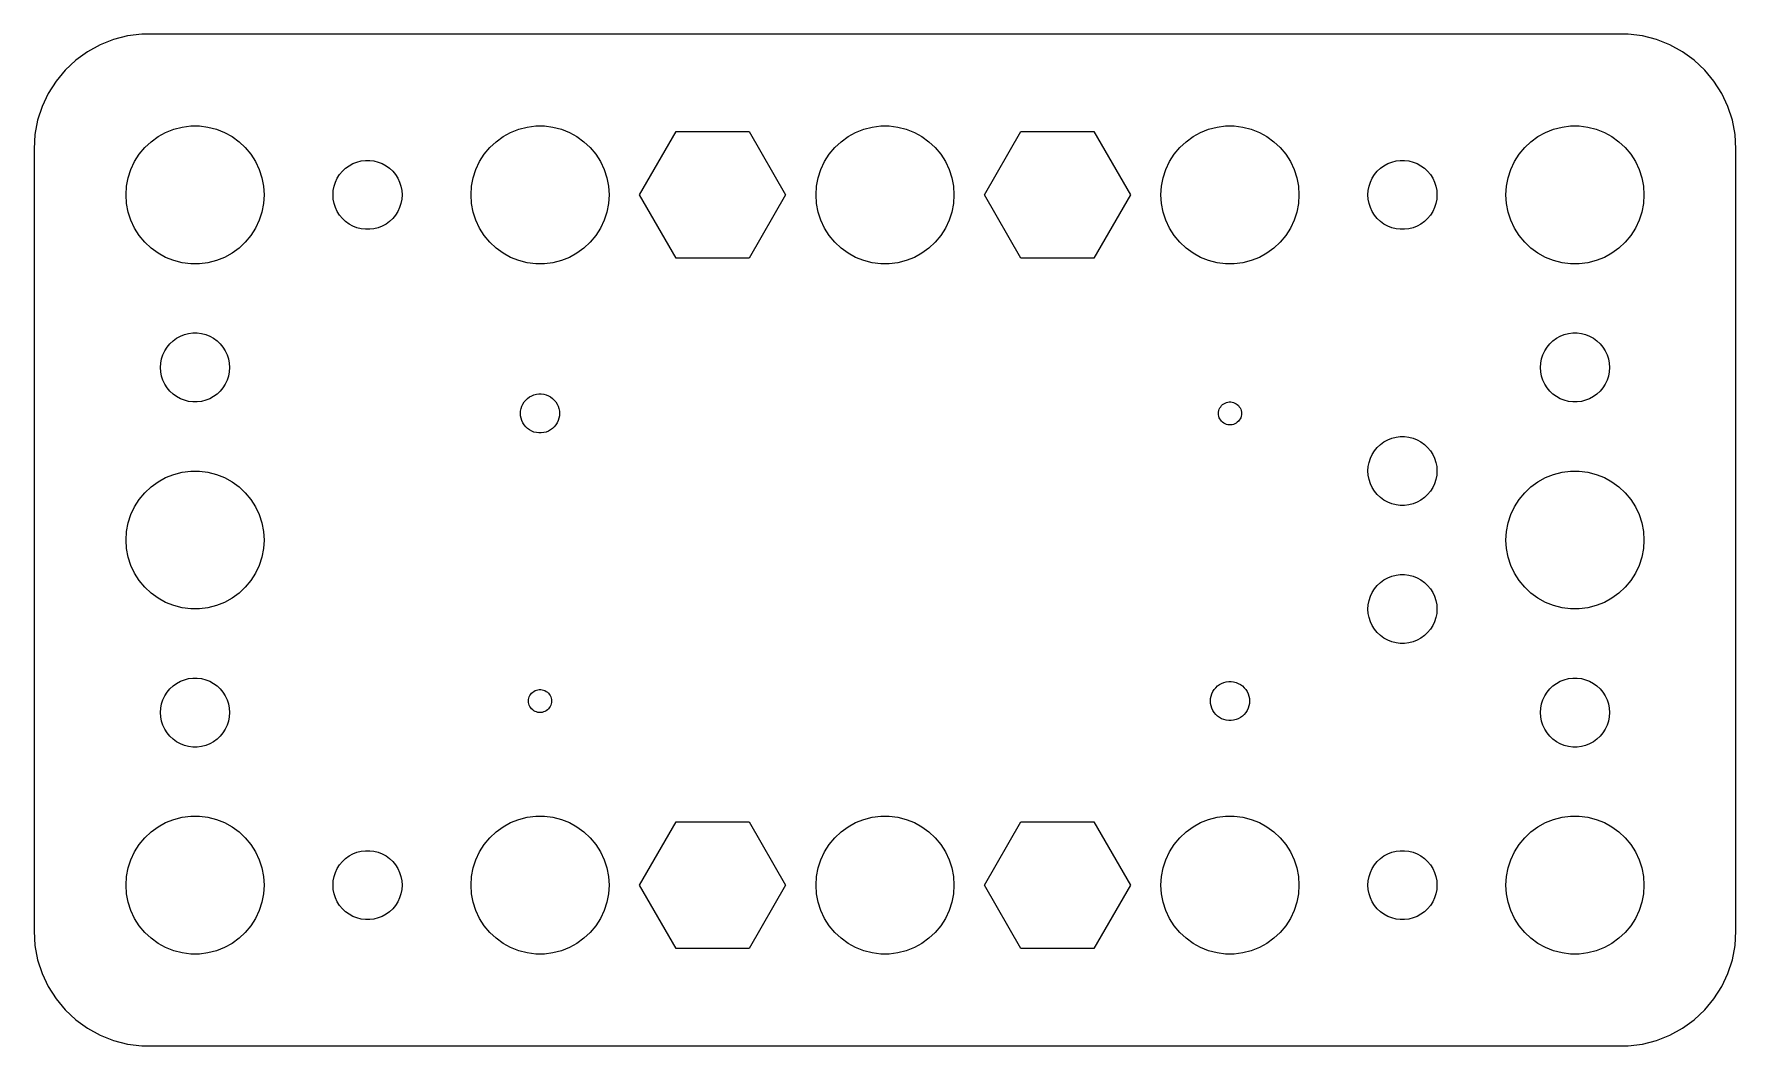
# Model space of a CAD drawing. Header units: metres. Extents: x -37 to 37, y -22 to 22.
import ezdxf

# ---------------------------------------------------------------- set-up
doc = ezdxf.new("R2010")
doc.units = ezdxf.units.M

msp = doc.modelspace()

# ---------------------------------------------------------------- linework, layer by layer
for p, q in [((-34.1289, 21.5241), (-34.6791, 21.2216)), ((-33.5451, 21.7553), (-34.1289, 21.5241)), ((-32.9369, 21.9114), (-33.5451, 21.7553)), ((-32.3139, 21.9901), (-32.9369, 21.9114)), ((32.3139, 21.9901), (-32.3139, 21.9901)), ((32.9369, 21.9114), (32.3139, 21.9901)), ((33.5451, 21.7553), (32.9369, 21.9114)), ((34.1289, 21.5241), (33.5451, 21.7553)), ((34.6791, 21.2216), (34.1289, 21.5241)), ((-35.1871, 20.8526), (-35.6448, 20.4227)), ((-34.6791, 21.2216), (-35.1871, 20.8526)), ((35.1871, 20.8526), (34.6791, 21.2216)), ((35.6448, 20.4227), (35.1871, 20.8526)), ((-35.6448, 20.4227), (-36.0451, 19.9389)), ((36.0451, 19.9389), (35.6448, 20.4227)), ((-36.3815, 19.4088), (-36.6489, 18.8406)), ((-36.0451, 19.9389), (-36.3815, 19.4088)), ((36.3815, 19.4088), (36.0451, 19.9389)), ((36.6489, 18.8406), (36.3815, 19.4088)), ((-36.6489, 18.8406), (-36.8429, 18.2434)), ((36.8429, 18.2434), (36.6489, 18.8406)), ((-36.8429, 18.2434), (-36.9606, 17.6267)), ((-31.2773, 17.7145), (-30.927, 17.8532)), ((-30.927, 17.8532), (-30.5621, 17.9469)), ((-30.5621, 17.9469), (-30.1884, 17.9941)), ((-30.1884, 17.9941), (-29.8116, 17.9941)), ((-29.8116, 17.9941), (-29.4379, 17.9469)), ((-29.4379, 17.9469), (-29.0729, 17.8532)), ((-29.0729, 17.8532), (-28.7227, 17.7145)), ((-16.2773, 17.7145), (-15.927, 17.8532)), ((-15.927, 17.8532), (-15.5621, 17.9469)), ((-15.5621, 17.9469), (-15.1884, 17.9941)), ((-15.1884, 17.9941), (-14.8116, 17.9941)), ((-14.8116, 17.9941), (-14.4379, 17.9469)), ((-14.4379, 17.9469), (-14.0729, 17.8532)), ((-14.0729, 17.8532), (-13.7227, 17.7145)), ((-1.27733, 17.7145), (-0.92705, 17.8532)), ((-0.92705, 17.8532), (-0.56213, 17.9469)), ((-0.56213, 17.9469), (-0.18837, 17.9941)), ((-0.18837, 17.9941), (0.18837, 17.9941)), ((0.18837, 17.9941), (0.56213, 17.9469)), ((0.56213, 17.9469), (0.92705, 17.8532)), ((0.92705, 17.8532), (1.27733, 17.7145)), ((13.7227, 17.7145), (14.0729, 17.8532)), ((14.0729, 17.8532), (14.4379, 17.9469)), ((14.4379, 17.9469), (14.8116, 17.9941)), ((14.8116, 17.9941), (15.1884, 17.9941)), ((15.1884, 17.9941), (15.5621, 17.9469)), ((15.5621, 17.9469), (15.927, 17.8532)), ((15.927, 17.8532), (16.2773, 17.7145)), ((28.7227, 17.7145), (29.0729, 17.8532)), ((29.0729, 17.8532), (29.4379, 17.9469)), ((29.4379, 17.9469), (29.8116, 17.9941)), ((29.8116, 17.9941), (30.1884, 17.9941)), ((30.1884, 17.9941), (30.5621, 17.9469)), ((30.5621, 17.9469), (30.927, 17.8532)), ((30.927, 17.8532), (31.2773, 17.7145)), ((36.9606, 17.6267), (36.8429, 18.2434)), ((-36.9606, 17.6267), (-37, 17)), ((-32.427, 16.7634), (-32.1869, 17.0536)), ((-32.1869, 17.0536), (-31.9123, 17.3115)), ((-31.9123, 17.3115), (-31.6075, 17.533)), ((-31.6075, 17.533), (-31.2773, 17.7145)), ((-28.7227, 17.7145), (-28.3925, 17.533)), ((-28.3925, 17.533), (-28.0877, 17.3115)), ((-28.0877, 17.3115), (-27.8131, 17.0536)), ((-27.8131, 17.0536), (-27.5729, 16.7634)), ((-17.427, 16.7634), (-17.1869, 17.0536)), ((-17.1869, 17.0536), (-16.9123, 17.3115)), ((-16.9123, 17.3115), (-16.6075, 17.533)), ((-16.6075, 17.533), (-16.2773, 17.7145)), ((-13.7227, 17.7145), (-13.3925, 17.533)), ((-13.3925, 17.533), (-13.0877, 17.3115)), ((-13.0877, 17.3115), (-12.8131, 17.0536)), ((-12.8131, 17.0536), (-12.5729, 16.7634)), ((-10.6735, 15), (-9.08675, 17.7483)), ((-9.08675, 17.7483), (-5.91325, 17.7483)), ((-5.91325, 17.7483), (-4.32651, 15)), ((-2.42705, 16.7634), (-2.1869, 17.0536)), ((-2.1869, 17.0536), (-1.91226, 17.3115)), ((-1.91226, 17.3115), (-1.60747, 17.533)), ((-1.60747, 17.533), (-1.27733, 17.7145)), ((1.27733, 17.7145), (1.60747, 17.533)), ((1.60747, 17.533), (1.91226, 17.3115)), ((1.91226, 17.3115), (2.1869, 17.0536)), ((2.1869, 17.0536), (2.42705, 16.7634)), ((4.32651, 15), (5.91325, 17.7483)), ((5.91325, 17.7483), (9.08675, 17.7483)), ((9.08675, 17.7483), (10.6735, 15)), ((12.5729, 16.7634), (12.8131, 17.0536)), ((12.8131, 17.0536), (13.0877, 17.3115)), ((13.0877, 17.3115), (13.3925, 17.533)), ((13.3925, 17.533), (13.7227, 17.7145)), ((16.2773, 17.7145), (16.6075, 17.533)), ((16.6075, 17.533), (16.9123, 17.3115)), ((16.9123, 17.3115), (17.1869, 17.0536)), ((17.1869, 17.0536), (17.427, 16.7634)), ((27.5729, 16.7634), (27.8131, 17.0536)), ((27.8131, 17.0536), (28.0877, 17.3115)), ((28.0877, 17.3115), (28.3925, 17.533)), ((28.3925, 17.533), (28.7227, 17.7145)), ((31.2773, 17.7145), (31.6075, 17.533)), ((31.6075, 17.533), (31.9123, 17.3115)), ((31.9123, 17.3115), (32.1869, 17.0536)), ((32.1869, 17.0536), (32.427, 16.7634)), ((37, 17), (36.9606, 17.6267)), ((-37, 17), (-37, -17)), ((-32.7893, 16.1044), (-32.6289, 16.4453)), ((-32.6289, 16.4453), (-32.427, 16.7634)), ((-27.5729, 16.7634), (-27.3711, 16.4453)), ((-27.3711, 16.4453), (-27.2107, 16.1044)), ((-23.3037, 16.2665), (-23.1387, 16.3572)), ((-23.1387, 16.3572), (-22.9635, 16.4266)), ((-22.9635, 16.4266), (-22.7811, 16.4734)), ((-22.7811, 16.4734), (-22.5942, 16.497)), ((-22.5942, 16.497), (-22.4058, 16.497)), ((-22.4058, 16.497), (-22.2189, 16.4734)), ((-22.2189, 16.4734), (-22.0365, 16.4266)), ((-22.0365, 16.4266), (-21.8613, 16.3572)), ((-21.8613, 16.3572), (-21.6963, 16.2665)), ((-17.7893, 16.1044), (-17.6289, 16.4453)), ((-17.6289, 16.4453), (-17.427, 16.7634)), ((-12.5729, 16.7634), (-12.3711, 16.4453)), ((-12.3711, 16.4453), (-12.2107, 16.1044)), ((-2.78932, 16.1044), (-2.62891, 16.4453)), ((-2.62891, 16.4453), (-2.42705, 16.7634)), ((2.42705, 16.7634), (2.62891, 16.4453)), ((2.62891, 16.4453), (2.78932, 16.1044)), ((12.2107, 16.1044), (12.3711, 16.4453)), ((12.3711, 16.4453), (12.5729, 16.7634)), ((17.427, 16.7634), (17.6289, 16.4453)), ((17.6289, 16.4453), (17.7893, 16.1044)), ((21.6963, 16.2665), (21.8613, 16.3572)), ((21.8613, 16.3572), (22.0365, 16.4266)), ((22.0365, 16.4266), (22.2189, 16.4734)), ((22.2189, 16.4734), (22.4058, 16.497)), ((22.4058, 16.497), (22.5942, 16.497)), ((22.5942, 16.497), (22.7811, 16.4734)), ((22.7811, 16.4734), (22.9635, 16.4266)), ((22.9635, 16.4266), (23.1387, 16.3572)), ((23.1387, 16.3572), (23.3037, 16.2665)), ((27.2107, 16.1044), (27.3711, 16.4453)), ((27.3711, 16.4453), (27.5729, 16.7634)), ((32.427, 16.7634), (32.6289, 16.4453)), ((32.6289, 16.4453), (32.7893, 16.1044)), ((37, -17), (37, 17)), ((-32.9763, 15.376), (-32.9057, 15.7461)), ((-32.9057, 15.7461), (-32.7893, 16.1044)), ((-27.2107, 16.1044), (-27.0942, 15.7461)), ((-27.0942, 15.7461), (-27.0237, 15.376)), ((-23.9529, 15.373), (-23.8947, 15.5522)), ((-23.8947, 15.5522), (-23.8145, 15.7226)), ((-23.8145, 15.7226), (-23.7135, 15.8817)), ((-23.7135, 15.8817), (-23.5934, 16.0268)), ((-23.5934, 16.0268), (-23.4561, 16.1558)), ((-23.4561, 16.1558), (-23.3037, 16.2665)), ((-21.6963, 16.2665), (-21.5439, 16.1558)), ((-21.5439, 16.1558), (-21.4065, 16.0268)), ((-21.4065, 16.0268), (-21.2865, 15.8817)), ((-21.2865, 15.8817), (-21.1855, 15.7226)), ((-21.1855, 15.7226), (-21.1053, 15.5522)), ((-21.1053, 15.5522), (-21.0471, 15.373)), ((-17.9763, 15.376), (-17.9057, 15.7461)), ((-17.9057, 15.7461), (-17.7893, 16.1044)), ((-12.2107, 16.1044), (-12.0942, 15.7461)), ((-12.0942, 15.7461), (-12.0237, 15.376)), ((-2.97633, 15.376), (-2.90575, 15.7461)), ((-2.90575, 15.7461), (-2.78932, 16.1044)), ((2.78932, 16.1044), (2.90575, 15.7461)), ((2.90575, 15.7461), (2.97633, 15.376)), ((12.0237, 15.376), (12.0942, 15.7461)), ((12.0942, 15.7461), (12.2107, 16.1044)), ((17.7893, 16.1044), (17.9057, 15.7461)), ((17.9057, 15.7461), (17.9763, 15.376)), ((21.0471, 15.373), (21.1053, 15.5522)), ((21.1053, 15.5522), (21.1855, 15.7226)), ((21.1855, 15.7226), (21.2865, 15.8817)), ((21.2865, 15.8817), (21.4065, 16.0268)), ((21.4065, 16.0268), (21.5439, 16.1558)), ((21.5439, 16.1558), (21.6963, 16.2665)), ((23.3037, 16.2665), (23.4561, 16.1558)), ((23.4561, 16.1558), (23.5934, 16.0268)), ((23.5934, 16.0268), (23.7135, 15.8817)), ((23.7135, 15.8817), (23.8145, 15.7226)), ((23.8145, 15.7226), (23.8947, 15.5522)), ((23.8947, 15.5522), (23.9529, 15.373)), ((27.0237, 15.376), (27.0942, 15.7461)), ((27.0942, 15.7461), (27.2107, 16.1044)), ((32.7893, 16.1044), (32.9057, 15.7461)), ((32.9057, 15.7461), (32.9763, 15.376)), ((-33, 15), (-32.9763, 15.376)), ((-32.9763, 14.624), (-33, 15)), ((-27.0237, 15.376), (-27, 15)), ((-27, 15), (-27.0237, 14.624)), ((-24, 15), (-23.9882, 15.188)), ((-23.9882, 14.812), (-24, 15)), ((-23.9882, 15.188), (-23.9529, 15.373)), ((-23.9529, 14.627), (-23.9882, 14.812)), ((-21.0471, 15.373), (-21.0118, 15.188)), ((-21.0118, 14.812), (-21.0471, 14.627)), ((-21.0118, 15.188), (-21, 15)), ((-21, 15), (-21.0118, 14.812)), ((-18, 15), (-17.9763, 15.376)), ((-17.9763, 14.624), (-18, 15)), ((-12.0237, 15.376), (-12, 15)), ((-12, 15), (-12.0237, 14.624)), ((-9.08675, 12.2517), (-10.6735, 15)), ((-4.32651, 15), (-5.91325, 12.2517)), ((-3, 15), (-2.97633, 15.376)), ((-2.97633, 14.624), (-3, 15)), ((2.97633, 15.376), (3, 15)), ((3, 15), (2.97633, 14.624)), ((5.91325, 12.2517), (4.32651, 15)), ((10.6735, 15), (9.08675, 12.2517)), ((12, 15), (12.0237, 15.376)), ((12.0237, 14.624), (12, 15)), ((17.9763, 15.376), (18, 15)), ((18, 15), (17.9763, 14.624)), ((21, 15), (21.0118, 15.188)), ((21.0118, 14.812), (21, 15)), ((21.0118, 15.188), (21.0471, 15.373)), ((21.0471, 14.627), (21.0118, 14.812)), ((23.9529, 15.373), (23.9882, 15.188)), ((23.9882, 14.812), (23.9529, 14.627)), ((23.9882, 15.188), (24, 15)), ((24, 15), (23.9882, 14.812)), ((27, 15), (27.0237, 15.376)), ((27.0237, 14.624), (27, 15)), ((32.9763, 15.376), (33, 15)), ((33, 15), (32.9763, 14.624)), ((-32.9057, 14.2539), (-32.9763, 14.624)), ((-32.7893, 13.8956), (-32.9057, 14.2539)), ((-27.0942, 14.2539), (-27.2107, 13.8956)), ((-27.0237, 14.624), (-27.0942, 14.2539)), ((-23.8947, 14.4478), (-23.9529, 14.627)), ((-23.8145, 14.2774), (-23.8947, 14.4478)), ((-23.7135, 14.1183), (-23.8145, 14.2774)), ((-23.5934, 13.9732), (-23.7135, 14.1183)), ((-21.2865, 14.1183), (-21.4065, 13.9732)), ((-21.1855, 14.2774), (-21.2865, 14.1183)), ((-21.1053, 14.4478), (-21.1855, 14.2774)), ((-21.0471, 14.627), (-21.1053, 14.4478)), ((-17.9057, 14.2539), (-17.9763, 14.624)), ((-17.7893, 13.8956), (-17.9057, 14.2539)), ((-12.0942, 14.2539), (-12.2107, 13.8956)), ((-12.0237, 14.624), (-12.0942, 14.2539)), ((-2.90575, 14.2539), (-2.97633, 14.624)), ((-2.78932, 13.8956), (-2.90575, 14.2539)), ((2.90575, 14.2539), (2.78932, 13.8956)), ((2.97633, 14.624), (2.90575, 14.2539)), ((12.0942, 14.2539), (12.0237, 14.624)), ((12.2107, 13.8956), (12.0942, 14.2539)), ((17.9057, 14.2539), (17.7893, 13.8956)), ((17.9763, 14.624), (17.9057, 14.2539)), ((21.1053, 14.4478), (21.0471, 14.627)), ((21.1855, 14.2774), (21.1053, 14.4478)), ((21.2865, 14.1183), (21.1855, 14.2774)), ((21.4065, 13.9732), (21.2865, 14.1183)), ((23.7135, 14.1183), (23.5934, 13.9732)), ((23.8145, 14.2774), (23.7135, 14.1183)), ((23.8947, 14.4478), (23.8145, 14.2774)), ((23.9529, 14.627), (23.8947, 14.4478)), ((27.0942, 14.2539), (27.0237, 14.624)), ((27.2107, 13.8956), (27.0942, 14.2539)), ((32.9057, 14.2539), (32.7893, 13.8956)), ((32.9763, 14.624), (32.9057, 14.2539)), ((-32.6289, 13.5547), (-32.7893, 13.8956)), ((-32.427, 13.2366), (-32.6289, 13.5547)), ((-27.3711, 13.5547), (-27.5729, 13.2366)), ((-27.2107, 13.8956), (-27.3711, 13.5547)), ((-23.4561, 13.8442), (-23.5934, 13.9732)), ((-23.3037, 13.7335), (-23.4561, 13.8442)), ((-23.1387, 13.6427), (-23.3037, 13.7335)), ((-22.9635, 13.5734), (-23.1387, 13.6427)), ((-22.7811, 13.5266), (-22.9635, 13.5734)), ((-22.5942, 13.5029), (-22.7811, 13.5266)), ((-22.4058, 13.5029), (-22.5942, 13.5029)), ((-22.2189, 13.5266), (-22.4058, 13.5029)), ((-22.0365, 13.5734), (-22.2189, 13.5266)), ((-21.8613, 13.6427), (-22.0365, 13.5734)), ((-21.6963, 13.7335), (-21.8613, 13.6427)), ((-21.5439, 13.8442), (-21.6963, 13.7335)), ((-21.4065, 13.9732), (-21.5439, 13.8442)), ((-17.6289, 13.5547), (-17.7893, 13.8956)), ((-17.427, 13.2366), (-17.6289, 13.5547)), ((-12.3711, 13.5547), (-12.5729, 13.2366)), ((-12.2107, 13.8956), (-12.3711, 13.5547)), ((-2.62891, 13.5547), (-2.78932, 13.8956)), ((-2.42705, 13.2366), (-2.62891, 13.5547)), ((2.62891, 13.5547), (2.42705, 13.2366)), ((2.78932, 13.8956), (2.62891, 13.5547)), ((12.3711, 13.5547), (12.2107, 13.8956)), ((12.5729, 13.2366), (12.3711, 13.5547)), ((17.6289, 13.5547), (17.427, 13.2366)), ((17.7893, 13.8956), (17.6289, 13.5547)), ((21.5439, 13.8442), (21.4065, 13.9732)), ((21.6963, 13.7335), (21.5439, 13.8442)), ((21.8613, 13.6427), (21.6963, 13.7335)), ((22.0365, 13.5734), (21.8613, 13.6427)), ((22.2189, 13.5266), (22.0365, 13.5734)), ((22.4058, 13.5029), (22.2189, 13.5266)), ((22.5942, 13.5029), (22.4058, 13.5029)), ((22.7811, 13.5266), (22.5942, 13.5029)), ((22.9635, 13.5734), (22.7811, 13.5266)), ((23.1387, 13.6427), (22.9635, 13.5734)), ((23.3037, 13.7335), (23.1387, 13.6427)), ((23.4561, 13.8442), (23.3037, 13.7335)), ((23.5934, 13.9732), (23.4561, 13.8442)), ((27.3711, 13.5547), (27.2107, 13.8956)), ((27.5729, 13.2366), (27.3711, 13.5547)), ((32.6289, 13.5547), (32.427, 13.2366)), ((32.7893, 13.8956), (32.6289, 13.5547)), ((-32.1869, 12.9464), (-32.427, 13.2366)), ((-31.9123, 12.6884), (-32.1869, 12.9464)), ((-31.6075, 12.467), (-31.9123, 12.6884)), ((-28.0877, 12.6884), (-28.3925, 12.467)), ((-27.8131, 12.9464), (-28.0877, 12.6884)), ((-27.5729, 13.2366), (-27.8131, 12.9464)), ((-17.1869, 12.9464), (-17.427, 13.2366)), ((-16.9123, 12.6884), (-17.1869, 12.9464)), ((-16.6075, 12.467), (-16.9123, 12.6884)), ((-13.0877, 12.6884), (-13.3925, 12.467)), ((-12.8131, 12.9464), (-13.0877, 12.6884)), ((-12.5729, 13.2366), (-12.8131, 12.9464)), ((-2.1869, 12.9464), (-2.42705, 13.2366)), ((-1.91226, 12.6884), (-2.1869, 12.9464)), ((-1.60747, 12.467), (-1.91226, 12.6884)), ((1.91226, 12.6884), (1.60747, 12.467)), ((2.1869, 12.9464), (1.91226, 12.6884)), ((2.42705, 13.2366), (2.1869, 12.9464)), ((12.8131, 12.9464), (12.5729, 13.2366)), ((13.0877, 12.6884), (12.8131, 12.9464)), ((13.3925, 12.467), (13.0877, 12.6884)), ((16.9123, 12.6884), (16.6075, 12.467)), ((17.1869, 12.9464), (16.9123, 12.6884)), ((17.427, 13.2366), (17.1869, 12.9464)), ((27.8131, 12.9464), (27.5729, 13.2366)), ((28.0877, 12.6884), (27.8131, 12.9464)), ((28.3925, 12.467), (28.0877, 12.6884)), ((31.9123, 12.6884), (31.6075, 12.467)), ((32.1869, 12.9464), (31.9123, 12.6884)), ((32.427, 13.2366), (32.1869, 12.9464)), ((-31.2773, 12.2855), (-31.6075, 12.467)), ((-30.927, 12.1468), (-31.2773, 12.2855)), ((-30.5621, 12.0531), (-30.927, 12.1468)), ((-30.1884, 12.0059), (-30.5621, 12.0531)), ((-29.8116, 12.0059), (-30.1884, 12.0059)), ((-29.4379, 12.0531), (-29.8116, 12.0059)), ((-29.0729, 12.1468), (-29.4379, 12.0531)), ((-28.7227, 12.2855), (-29.0729, 12.1468)), ((-28.3925, 12.467), (-28.7227, 12.2855)), ((-16.2773, 12.2855), (-16.6075, 12.467)), ((-15.927, 12.1468), (-16.2773, 12.2855)), ((-15.5621, 12.0531), (-15.927, 12.1468)), ((-15.1884, 12.0059), (-15.5621, 12.0531)), ((-14.8116, 12.0059), (-15.1884, 12.0059)), ((-14.4379, 12.0531), (-14.8116, 12.0059)), ((-14.0729, 12.1468), (-14.4379, 12.0531)), ((-13.7227, 12.2855), (-14.0729, 12.1468)), ((-13.3925, 12.467), (-13.7227, 12.2855)), ((-5.91325, 12.2517), (-9.08675, 12.2517)), ((-1.27733, 12.2855), (-1.60747, 12.467)), ((-0.92705, 12.1468), (-1.27733, 12.2855)), ((-0.56213, 12.0531), (-0.92705, 12.1468)), ((-0.18837, 12.0059), (-0.56213, 12.0531)), ((0.18837, 12.0059), (-0.18837, 12.0059)), ((0.56213, 12.0531), (0.18837, 12.0059)), ((0.92705, 12.1468), (0.56213, 12.0531)), ((1.27733, 12.2855), (0.92705, 12.1468)), ((1.60747, 12.467), (1.27733, 12.2855)), ((9.08675, 12.2517), (5.91325, 12.2517)), ((13.7227, 12.2855), (13.3925, 12.467)), ((14.0729, 12.1468), (13.7227, 12.2855)), ((14.4379, 12.0531), (14.0729, 12.1468)), ((14.8116, 12.0059), (14.4379, 12.0531)), ((15.1884, 12.0059), (14.8116, 12.0059)), ((15.5621, 12.0531), (15.1884, 12.0059)), ((15.927, 12.1468), (15.5621, 12.0531)), ((16.2773, 12.2855), (15.927, 12.1468)), ((16.6075, 12.467), (16.2773, 12.2855)), ((28.7227, 12.2855), (28.3925, 12.467)), ((29.0729, 12.1468), (28.7227, 12.2855)), ((29.4379, 12.0531), (29.0729, 12.1468)), ((29.8116, 12.0059), (29.4379, 12.0531)), ((30.1884, 12.0059), (29.8116, 12.0059)), ((30.5621, 12.0531), (30.1884, 12.0059)), ((30.927, 12.1468), (30.5621, 12.0531)), ((31.2773, 12.2855), (30.927, 12.1468)), ((31.6075, 12.467), (31.2773, 12.2855)), ((-30.6387, 8.85724), (-30.4635, 8.92657)), ((-30.4635, 8.92657), (-30.2811, 8.97342)), ((-30.2811, 8.97342), (-30.0942, 8.99704)), ((-30.0942, 8.99704), (-29.9058, 8.99704)), ((-29.9058, 8.99704), (-29.7189, 8.97342)), ((-29.7189, 8.97342), (-29.5365, 8.92657)), ((-29.5365, 8.92657), (-29.3613, 8.85724)), ((29.3613, 8.85724), (29.5365, 8.92657)), ((29.5365, 8.92657), (29.7189, 8.97342)), ((29.7189, 8.97342), (29.9058, 8.99704)), ((29.9058, 8.99704), (30.0942, 8.99704)), ((30.0942, 8.99704), (30.2811, 8.97342)), ((30.2811, 8.97342), (30.4635, 8.92657)), ((30.4635, 8.92657), (30.6387, 8.85724)), ((-31.3947, 8.05219), (-31.3145, 8.22263)), ((-31.3145, 8.22263), (-31.2135, 8.38167)), ((-31.2135, 8.38167), (-31.0934, 8.52681)), ((-31.0934, 8.52681), (-30.9561, 8.65576)), ((-30.9561, 8.65576), (-30.8037, 8.76648)), ((-30.8037, 8.76648), (-30.6387, 8.85724)), ((-29.3613, 8.85724), (-29.1963, 8.76648)), ((-29.1963, 8.76648), (-29.0439, 8.65576)), ((-29.0439, 8.65576), (-28.9065, 8.52681)), ((-28.9065, 8.52681), (-28.7865, 8.38167)), ((-28.7865, 8.38167), (-28.6855, 8.22263)), ((-28.6855, 8.22263), (-28.6053, 8.05219)), ((28.6053, 8.05219), (28.6855, 8.22263)), ((28.6855, 8.22263), (28.7865, 8.38167)), ((28.7865, 8.38167), (28.9065, 8.52681)), ((28.9065, 8.52681), (29.0439, 8.65576)), ((29.0439, 8.65576), (29.1963, 8.76648)), ((29.1963, 8.76648), (29.3613, 8.85724)), ((30.6387, 8.85724), (30.8037, 8.76648)), ((30.8037, 8.76648), (30.9561, 8.65576)), ((30.9561, 8.65576), (31.0934, 8.52681)), ((31.0934, 8.52681), (31.2135, 8.38167)), ((31.2135, 8.38167), (31.3145, 8.22263)), ((31.3145, 8.22263), (31.3947, 8.05219)), ((-31.5, 7.5), (-31.4882, 7.68799)), ((-31.4882, 7.312), (-31.5, 7.5)), ((-31.4882, 7.68799), (-31.4529, 7.87303)), ((-31.4529, 7.87303), (-31.3947, 8.05219)), ((-28.6053, 8.05219), (-28.5471, 7.87303)), ((-28.5471, 7.87303), (-28.5118, 7.68799)), ((-28.5118, 7.68799), (-28.5, 7.5)), ((-28.5, 7.5), (-28.5118, 7.312)), ((28.5, 7.5), (28.5118, 7.68799)), ((28.5118, 7.312), (28.5, 7.5)), ((28.5118, 7.68799), (28.5471, 7.87303)), ((28.5471, 7.87303), (28.6053, 8.05219)), ((31.3947, 8.05219), (31.4529, 7.87303)), ((31.4529, 7.87303), (31.4882, 7.68799)), ((31.4882, 7.68799), (31.5, 7.5)), ((31.5, 7.5), (31.4882, 7.312)), ((-31.4529, 7.12695), (-31.4882, 7.312)), ((-31.3947, 6.9478), (-31.4529, 7.12695)), ((-31.3145, 6.77736), (-31.3947, 6.9478)), ((-31.2135, 6.61832), (-31.3145, 6.77736)), ((-28.6855, 6.77736), (-28.7865, 6.61832)), ((-28.6053, 6.9478), (-28.6855, 6.77736)), ((-28.5471, 7.12695), (-28.6053, 6.9478)), ((-28.5118, 7.312), (-28.5471, 7.12695)), ((28.5471, 7.12695), (28.5118, 7.312)), ((28.6053, 6.9478), (28.5471, 7.12695)), ((28.6855, 6.77736), (28.6053, 6.9478)), ((28.7865, 6.61832), (28.6855, 6.77736)), ((31.3145, 6.77736), (31.2135, 6.61832)), ((31.3947, 6.9478), (31.3145, 6.77736)), ((31.4529, 7.12695), (31.3947, 6.9478)), ((31.4882, 7.312), (31.4529, 7.12695)), ((-31.0934, 6.47318), (-31.2135, 6.61832)), ((-30.9561, 6.34422), (-31.0934, 6.47318)), ((-30.8037, 6.23351), (-30.9561, 6.34422)), ((-30.6387, 6.14275), (-30.8037, 6.23351)), ((-30.4635, 6.07341), (-30.6387, 6.14275)), ((-30.2811, 6.02657), (-30.4635, 6.07341)), ((-30.0942, 6.00294), (-30.2811, 6.02657)), ((-29.9058, 6.00294), (-30.0942, 6.00294)), ((-29.7189, 6.02657), (-29.9058, 6.00294)), ((-29.5365, 6.07341), (-29.7189, 6.02657)), ((-29.3613, 6.14275), (-29.5365, 6.07341)), ((-29.1963, 6.23351), (-29.3613, 6.14275)), ((-29.0439, 6.34422), (-29.1963, 6.23351)), ((-28.9065, 6.47318), (-29.0439, 6.34422)), ((-28.7865, 6.61832), (-28.9065, 6.47318)), ((-15.7449, 5.90948), (-15.6877, 5.9996)), ((-15.6877, 5.9996), (-15.6196, 6.08186)), ((-15.6196, 6.08186), (-15.5418, 6.15492)), ((-15.5418, 6.15492), (-15.4554, 6.21767)), ((-15.4554, 6.21767), (-15.3619, 6.26909)), ((-15.3619, 6.26909), (-15.2626, 6.3084)), ((-15.2626, 6.3084), (-15.1593, 6.33493)), ((-15.1593, 6.33493), (-15.0534, 6.34831)), ((-15.0534, 6.34831), (-14.9466, 6.34831)), ((-14.9466, 6.34831), (-14.8407, 6.33493)), ((-14.8407, 6.33493), (-14.7373, 6.3084)), ((-14.7373, 6.3084), (-14.6381, 6.26909)), ((-14.6381, 6.26909), (-14.5445, 6.21767)), ((-14.5445, 6.21767), (-14.4582, 6.15492)), ((-14.4582, 6.15492), (-14.3804, 6.08186)), ((-14.3804, 6.08186), (-14.3123, 5.9996)), ((-14.3123, 5.9996), (-14.2551, 5.90948)), ((14.6813, 5.88525), (14.7321, 5.92215)), ((14.7321, 5.92215), (14.7871, 5.95241)), ((14.7871, 5.95241), (14.8455, 5.97552)), ((14.8455, 5.97552), (14.9063, 5.99113)), ((14.9063, 5.99113), (14.9686, 5.99901)), ((14.9686, 5.99901), (15.0314, 5.99901)), ((15.0314, 5.99901), (15.0937, 5.99113)), ((15.0937, 5.99113), (15.1545, 5.97552)), ((15.1545, 5.97552), (15.2129, 5.95241)), ((15.2129, 5.95241), (15.2679, 5.92215)), ((15.2679, 5.92215), (15.3187, 5.88525)), ((28.9065, 6.47318), (28.7865, 6.61832)), ((29.0439, 6.34422), (28.9065, 6.47318)), ((29.1963, 6.23351), (29.0439, 6.34422)), ((29.3613, 6.14275), (29.1963, 6.23351)), ((29.5365, 6.07341), (29.3613, 6.14275)), ((29.7189, 6.02657), (29.5365, 6.07341)), ((29.9058, 6.00294), (29.7189, 6.02657)), ((30.0942, 6.00294), (29.9058, 6.00294)), ((30.2811, 6.02657), (30.0942, 6.00294)), ((30.4635, 6.07341), (30.2811, 6.02657)), ((30.6387, 6.14275), (30.4635, 6.07341)), ((30.8037, 6.23351), (30.6387, 6.14275)), ((30.9561, 6.34422), (30.8037, 6.23351)), ((31.0934, 6.47318), (30.9561, 6.34422)), ((31.2135, 6.61832), (31.0934, 6.47318)), ((-15.85, 5.5), (-15.8433, 5.60652)), ((-15.8433, 5.39346), (-15.85, 5.5)), ((-15.8433, 5.60652), (-15.8233, 5.71138)), ((-15.8233, 5.2886), (-15.8433, 5.39346)), ((-15.8233, 5.71138), (-15.7903, 5.8129)), ((-15.7903, 5.18709), (-15.8233, 5.2886)), ((-15.7903, 5.8129), (-15.7449, 5.90948)), ((-15.7449, 5.0905), (-15.7903, 5.18709)), ((-14.2551, 5.90948), (-14.2097, 5.8129)), ((-14.2097, 5.18709), (-14.2551, 5.0905)), ((-14.2097, 5.8129), (-14.1767, 5.71138)), ((-14.1767, 5.2886), (-14.2097, 5.18709)), ((-14.1767, 5.71138), (-14.1567, 5.60652)), ((-14.1567, 5.39346), (-14.1767, 5.2886)), ((-14.1567, 5.60652), (-14.15, 5.5)), ((-14.15, 5.5), (-14.1567, 5.39346)), ((14.5, 5.5), (14.5039, 5.56265)), ((14.5039, 5.43733), (14.5, 5.5)), ((14.5039, 5.56265), (14.5157, 5.62434)), ((14.5157, 5.37564), (14.5039, 5.43733)), ((14.5157, 5.62434), (14.5351, 5.68405)), ((14.5351, 5.31593), (14.5157, 5.37564)), ((14.5351, 5.68405), (14.5618, 5.74088)), ((14.5618, 5.25911), (14.5351, 5.31593)), ((14.5618, 5.74088), (14.5955, 5.79388)), ((14.5955, 5.2061), (14.5618, 5.25911)), ((14.5955, 5.79388), (14.6355, 5.84227)), ((14.6355, 5.15771), (14.5955, 5.2061)), ((14.6355, 5.84227), (14.6813, 5.88525)), ((15.3187, 5.88525), (15.3645, 5.84227)), ((15.3645, 5.84227), (15.4045, 5.79388)), ((15.4045, 5.2061), (15.3645, 5.15771)), ((15.4045, 5.79388), (15.4381, 5.74088)), ((15.4381, 5.25911), (15.4045, 5.2061)), ((15.4381, 5.74088), (15.4649, 5.68405)), ((15.4649, 5.31593), (15.4381, 5.25911)), ((15.4649, 5.68405), (15.4843, 5.62434)), ((15.4843, 5.37564), (15.4649, 5.31593)), ((15.4843, 5.62434), (15.496, 5.56265)), ((15.496, 5.43733), (15.4843, 5.37564)), ((15.496, 5.56265), (15.5, 5.5)), ((15.5, 5.5), (15.496, 5.43733)), ((-15.6877, 5.00038), (-15.7449, 5.0905)), ((-15.6196, 4.91812), (-15.6877, 5.00038)), ((-15.5418, 4.84506), (-15.6196, 4.91812)), ((-15.4554, 4.78232), (-15.5418, 4.84506)), ((-15.3619, 4.7309), (-15.4554, 4.78232)), ((-15.2626, 4.69159), (-15.3619, 4.7309)), ((-15.1593, 4.66505), (-15.2626, 4.69159)), ((-15.0534, 4.65167), (-15.1593, 4.66505)), ((-14.9466, 4.65167), (-15.0534, 4.65167)), ((-14.8407, 4.66505), (-14.9466, 4.65167)), ((-14.7373, 4.69159), (-14.8407, 4.66505)), ((-14.6381, 4.7309), (-14.7373, 4.69159)), ((-14.5445, 4.78232), (-14.6381, 4.7309)), ((-14.4582, 4.84506), (-14.5445, 4.78232)), ((-14.3804, 4.91812), (-14.4582, 4.84506)), ((-14.3123, 5.00038), (-14.3804, 4.91812)), ((-14.2551, 5.0905), (-14.3123, 5.00038)), ((14.6813, 5.11473), (14.6355, 5.15771)), ((14.7321, 5.07784), (14.6813, 5.11473)), ((14.7871, 5.04758), (14.7321, 5.07784)), ((14.8455, 5.02446), (14.7871, 5.04758)), ((14.9063, 5.00885), (14.8455, 5.02446)), ((14.9686, 5.00098), (14.9063, 5.00885)), ((15.0314, 5.00098), (14.9686, 5.00098)), ((15.0937, 5.00885), (15.0314, 5.00098)), ((15.1545, 5.02446), (15.0937, 5.00885)), ((15.2129, 5.04758), (15.1545, 5.02446)), ((15.2679, 5.07784), (15.2129, 5.04758)), ((15.3187, 5.11473), (15.2679, 5.07784)), ((15.3645, 5.15771), (15.3187, 5.11473)), ((22.0365, 4.42657), (22.2189, 4.47342)), ((22.2189, 4.47342), (22.4058, 4.49704)), ((22.4058, 4.49704), (22.5942, 4.49704)), ((22.5942, 4.49704), (22.7811, 4.47342)), ((22.7811, 4.47342), (22.9635, 4.42657)), ((21.1053, 3.55219), (21.1855, 3.72263)), ((21.1855, 3.72263), (21.2865, 3.88167)), ((21.2865, 3.88167), (21.4065, 4.02681)), ((21.4065, 4.02681), (21.5439, 4.15576)), ((21.5439, 4.15576), (21.6963, 4.26648)), ((21.6963, 4.26648), (21.8613, 4.35724)), ((21.8613, 4.35724), (22.0365, 4.42657)), ((22.9635, 4.42657), (23.1387, 4.35724)), ((23.1387, 4.35724), (23.3037, 4.26648)), ((23.3037, 4.26648), (23.4561, 4.15576)), ((23.4561, 4.15576), (23.5934, 4.02681)), ((23.5934, 4.02681), (23.7135, 3.88167)), ((23.7135, 3.88167), (23.8145, 3.72263)), ((23.8145, 3.72263), (23.8947, 3.55219)), ((-30.5621, 2.94685), (-30.1884, 2.99408)), ((-30.1884, 2.99408), (-29.8116, 2.99408)), ((-29.8116, 2.99408), (-29.4379, 2.94685)), ((21, 3), (21.0118, 3.18799)), ((21.0118, 2.812), (21, 3)), ((21.0118, 3.18799), (21.0471, 3.37303)), ((21.0471, 3.37303), (21.1053, 3.55219)), ((23.8947, 3.55219), (23.9529, 3.37303)), ((23.9529, 3.37303), (23.9882, 3.18799)), ((23.9882, 3.18799), (24, 3)), ((24, 3), (23.9882, 2.812)), ((29.4379, 2.94685), (29.8116, 2.99408)), ((29.8116, 2.99408), (30.1884, 2.99408)), ((30.1884, 2.99408), (30.5621, 2.94685)), ((-32.1869, 2.05363), (-31.9123, 2.31154)), ((-31.9123, 2.31154), (-31.6075, 2.53297)), ((-31.6075, 2.53297), (-31.2773, 2.71448)), ((-31.2773, 2.71448), (-30.927, 2.85316)), ((-30.927, 2.85316), (-30.5621, 2.94685)), ((-29.4379, 2.94685), (-29.0729, 2.85316)), ((-29.0729, 2.85316), (-28.7227, 2.71448)), ((-28.7227, 2.71448), (-28.3925, 2.53297)), ((-28.3925, 2.53297), (-28.0877, 2.31154)), ((-28.0877, 2.31154), (-27.8131, 2.05363)), ((21.0471, 2.62695), (21.0118, 2.812)), ((21.1053, 2.4478), (21.0471, 2.62695)), ((21.1855, 2.27736), (21.1053, 2.4478)), ((21.2865, 2.11832), (21.1855, 2.27736)), ((23.8145, 2.27736), (23.7135, 2.11832)), ((23.8947, 2.4478), (23.8145, 2.27736)), ((23.9529, 2.62695), (23.8947, 2.4478)), ((23.9882, 2.812), (23.9529, 2.62695)), ((27.8131, 2.05363), (28.0877, 2.31154)), ((28.0877, 2.31154), (28.3925, 2.53297)), ((28.3925, 2.53297), (28.7227, 2.71448)), ((28.7227, 2.71448), (29.0729, 2.85316)), ((29.0729, 2.85316), (29.4379, 2.94685)), ((30.5621, 2.94685), (30.927, 2.85316)), ((30.927, 2.85316), (31.2773, 2.71448)), ((31.2773, 2.71448), (31.6075, 2.53297)), ((31.6075, 2.53297), (31.9123, 2.31154)), ((31.9123, 2.31154), (32.1869, 2.05363)), ((-32.6289, 1.44525), (-32.427, 1.76335)), ((-32.427, 1.76335), (-32.1869, 2.05363)), ((-27.8131, 2.05363), (-27.5729, 1.76335)), ((-27.5729, 1.76335), (-27.3711, 1.44525)), ((21.4065, 1.97318), (21.2865, 2.11832)), ((21.5439, 1.84422), (21.4065, 1.97318)), ((21.6963, 1.73351), (21.5439, 1.84422)), ((21.8613, 1.64275), (21.6963, 1.73351)), ((22.0365, 1.57341), (21.8613, 1.64275)), ((22.2189, 1.52657), (22.0365, 1.57341)), ((22.4058, 1.50294), (22.2189, 1.52657)), ((22.5942, 1.50294), (22.4058, 1.50294)), ((22.7811, 1.52657), (22.5942, 1.50294)), ((22.9635, 1.57341), (22.7811, 1.52657)), ((23.1387, 1.64275), (22.9635, 1.57341)), ((23.3037, 1.73351), (23.1387, 1.64275)), ((23.4561, 1.84422), (23.3037, 1.73351)), ((23.5934, 1.97318), (23.4561, 1.84422)), ((23.7135, 2.11832), (23.5934, 1.97318)), ((27.3711, 1.44525), (27.5729, 1.76335)), ((27.5729, 1.76335), (27.8131, 2.05363)), ((32.1869, 2.05363), (32.427, 1.76335)), ((32.427, 1.76335), (32.6289, 1.44525)), ((-32.9763, 0.37599), (-32.9057, 0.74606)), ((-32.9057, 0.74606), (-32.7893, 1.10437)), ((-32.7893, 1.10437), (-32.6289, 1.44525)), ((-27.3711, 1.44525), (-27.2107, 1.10437)), ((-27.2107, 1.10437), (-27.0942, 0.74606)), ((-27.0942, 0.74606), (-27.0237, 0.37599)), ((27.0237, 0.37599), (27.0942, 0.74606)), ((27.0942, 0.74606), (27.2107, 1.10437)), ((27.2107, 1.10437), (27.3711, 1.44525)), ((32.6289, 1.44525), (32.7893, 1.10437)), ((32.7893, 1.10437), (32.9057, 0.74606)), ((32.9057, 0.74606), (32.9763, 0.37599)), ((-33, 0), (-32.9763, 0.37599)), ((-32.9763, -0.37599), (-33, 0)), ((-27.0237, 0.37599), (-27, 0)), ((-27, 0), (-27.0237, -0.37599)), ((27, 0), (27.0237, 0.37599)), ((27.0237, -0.37599), (27, 0)), ((32.9763, 0.37599), (33, 0)), ((33, 0), (32.9763, -0.37599)), ((-32.9057, -0.74606), (-32.9763, -0.37599)), ((-27.0237, -0.37599), (-27.0942, -0.74606)), ((27.0942, -0.74606), (27.0237, -0.37599)), ((32.9763, -0.37599), (32.9057, -0.74606)), ((-32.7893, -1.10437), (-32.9057, -0.74606)), ((-32.6289, -1.44525), (-32.7893, -1.10437)), ((-32.427, -1.76335), (-32.6289, -1.44525)), ((-27.3711, -1.44525), (-27.5729, -1.76335)), ((-27.2107, -1.10437), (-27.3711, -1.44525)), ((-27.0942, -0.74606), (-27.2107, -1.10437)), ((27.2107, -1.10437), (27.0942, -0.74606)), ((27.3711, -1.44525), (27.2107, -1.10437)), ((27.5729, -1.76335), (27.3711, -1.44525)), ((32.6289, -1.44525), (32.427, -1.76335)), ((32.7893, -1.10437), (32.6289, -1.44525)), ((32.9057, -0.74606), (32.7893, -1.10437)), ((-32.1869, -2.05363), (-32.427, -1.76335)), ((-31.9123, -2.31154), (-32.1869, -2.05363)), ((-27.8131, -2.05363), (-28.0877, -2.31154)), ((-27.5729, -1.76335), (-27.8131, -2.05363)), ((21.1855, -2.27736), (21.2865, -2.11832)), ((21.2865, -2.11832), (21.4065, -1.97318)), ((21.4065, -1.97318), (21.5439, -1.84422)), ((21.5439, -1.84422), (21.6963, -1.73351)), ((21.6963, -1.73351), (21.8613, -1.64275)), ((21.8613, -1.64275), (22.0365, -1.57341)), ((22.0365, -1.57341), (22.2189, -1.52657)), ((22.2189, -1.52657), (22.4058, -1.50294)), ((22.4058, -1.50294), (22.5942, -1.50294)), ((22.5942, -1.50294), (22.7811, -1.52657)), ((22.7811, -1.52657), (22.9635, -1.57341)), ((22.9635, -1.57341), (23.1387, -1.64275)), ((23.1387, -1.64275), (23.3037, -1.73351)), ((23.3037, -1.73351), (23.4561, -1.84422)), ((23.4561, -1.84422), (23.5934, -1.97318)), ((23.5934, -1.97318), (23.7135, -2.11832)), ((23.7135, -2.11832), (23.8145, -2.27736)), ((27.8131, -2.05363), (27.5729, -1.76335)), ((28.0877, -2.31154), (27.8131, -2.05363)), ((32.1869, -2.05363), (31.9123, -2.31154)), ((32.427, -1.76335), (32.1869, -2.05363)), ((-31.6075, -2.53297), (-31.9123, -2.31154)), ((-31.2773, -2.71448), (-31.6075, -2.53297)), ((-30.927, -2.85316), (-31.2773, -2.71448)), ((-30.5621, -2.94685), (-30.927, -2.85316)), ((-30.1884, -2.99408), (-30.5621, -2.94685)), ((-29.4379, -2.94685), (-29.8116, -2.99408)), ((-29.0729, -2.85316), (-29.4379, -2.94685)), ((-28.7227, -2.71448), (-29.0729, -2.85316)), ((-28.3925, -2.53297), (-28.7227, -2.71448)), ((-28.0877, -2.31154), (-28.3925, -2.53297)), ((21, -3), (21.0118, -2.812)), ((21.0118, -2.812), (21.0471, -2.62695)), ((21.0471, -2.62695), (21.1053, -2.4478)), ((21.1053, -2.4478), (21.1855, -2.27736)), ((23.8145, -2.27736), (23.8947, -2.4478)), ((23.8947, -2.4478), (23.9529, -2.62695)), ((23.9529, -2.62695), (23.9882, -2.812)), ((23.9882, -2.812), (24, -3)), ((28.3925, -2.53297), (28.0877, -2.31154)), ((28.7227, -2.71448), (28.3925, -2.53297)), ((29.0729, -2.85316), (28.7227, -2.71448)), ((29.4379, -2.94685), (29.0729, -2.85316)), ((29.8116, -2.99408), (29.4379, -2.94685)), ((30.5621, -2.94685), (30.1884, -2.99408)), ((30.927, -2.85316), (30.5621, -2.94685)), ((31.2773, -2.71448), (30.927, -2.85316)), ((31.6075, -2.53297), (31.2773, -2.71448)), ((31.9123, -2.31154), (31.6075, -2.53297)), ((-29.8116, -2.99408), (-30.1884, -2.99408)), ((21.0118, -3.18799), (21, -3)), ((21.0471, -3.37303), (21.0118, -3.18799)), ((21.1053, -3.55219), (21.0471, -3.37303)), ((21.1855, -3.72263), (21.1053, -3.55219)), ((23.8947, -3.55219), (23.8145, -3.72263)), ((23.9529, -3.37303), (23.8947, -3.55219)), ((23.9882, -3.18799), (23.9529, -3.37303)), ((24, -3), (23.9882, -3.18799)), ((30.1884, -2.99408), (29.8116, -2.99408)), ((21.2865, -3.88167), (21.1855, -3.72263)), ((21.4065, -4.02681), (21.2865, -3.88167)), ((21.5439, -4.15576), (21.4065, -4.02681)), ((21.6963, -4.26648), (21.5439, -4.15576)), ((21.8613, -4.35724), (21.6963, -4.26648)), ((22.0365, -4.42657), (21.8613, -4.35724)), ((22.2189, -4.47342), (22.0365, -4.42657)), ((22.9635, -4.42657), (22.7811, -4.47342)), ((23.1387, -4.35724), (22.9635, -4.42657)), ((23.3037, -4.26648), (23.1387, -4.35724)), ((23.4561, -4.15576), (23.3037, -4.26648)), ((23.5934, -4.02681), (23.4561, -4.15576)), ((23.7135, -3.88167), (23.5934, -4.02681)), ((23.8145, -3.72263), (23.7135, -3.88167)), ((22.4058, -4.49704), (22.2189, -4.47342)), ((22.5942, -4.49704), (22.4058, -4.49704)), ((22.7811, -4.47342), (22.5942, -4.49704)), ((-31.3145, -6.77736), (-31.2135, -6.61832)), ((-31.2135, -6.61832), (-31.0934, -6.47318)), ((-31.0934, -6.47318), (-30.9561, -6.34422)), ((-30.9561, -6.34422), (-30.8037, -6.23351)), ((-30.8037, -6.23351), (-30.6387, -6.14275)), ((-30.6387, -6.14275), (-30.4635, -6.07341)), ((-30.4635, -6.07341), (-30.2811, -6.02657)), ((-30.2811, -6.02657), (-30.0942, -6.00294)), ((-30.0942, -6.00294), (-29.9058, -6.00294)), ((-29.9058, -6.00294), (-29.7189, -6.02657)), ((-29.7189, -6.02657), (-29.5365, -6.07341)), ((-29.5365, -6.07341), (-29.3613, -6.14275)), ((-29.3613, -6.14275), (-29.1963, -6.23351)), ((-29.1963, -6.23351), (-29.0439, -6.34422)), ((-29.0439, -6.34422), (-28.9065, -6.47318)), ((-28.9065, -6.47318), (-28.7865, -6.61832)), ((-28.7865, -6.61832), (-28.6855, -6.77736)), ((-15.4045, -6.7061), (-15.3645, -6.65771)), ((-15.3645, -6.65771), (-15.3187, -6.61473)), ((-15.3187, -6.61473), (-15.2679, -6.57784)), ((-15.2679, -6.57784), (-15.2129, -6.54758)), ((-15.2129, -6.54758), (-15.1545, -6.52446)), ((-15.1545, -6.52446), (-15.0937, -6.50885)), ((-15.0937, -6.50885), (-15.0314, -6.50098)), ((-15.0314, -6.50098), (-14.9686, -6.50098)), ((-14.9686, -6.50098), (-14.9063, -6.50885)), ((-14.9063, -6.50885), (-14.8455, -6.52446)), ((-14.8455, -6.52446), (-14.7871, -6.54758)), ((-14.7871, -6.54758), (-14.7321, -6.57784)), ((-14.7321, -6.57784), (-14.6813, -6.61473)), ((-14.6813, -6.61473), (-14.6355, -6.65771)), ((-14.6355, -6.65771), (-14.5955, -6.7061)), ((14.2097, -6.68709), (14.2551, -6.5905)), ((14.2551, -6.5905), (14.3123, -6.50038)), ((14.3123, -6.50038), (14.3804, -6.41812)), ((14.3804, -6.41812), (14.4582, -6.34506)), ((14.4582, -6.34506), (14.5445, -6.28232)), ((14.5445, -6.28232), (14.6381, -6.2309)), ((14.6381, -6.2309), (14.7373, -6.19159)), ((14.7373, -6.19159), (14.8407, -6.16505)), ((14.8407, -6.16505), (14.9466, -6.15167)), ((14.9466, -6.15167), (15.0534, -6.15167)), ((15.0534, -6.15167), (15.1593, -6.16505)), ((15.1593, -6.16505), (15.2626, -6.19159)), ((15.2626, -6.19159), (15.3619, -6.2309)), ((15.3619, -6.2309), (15.4554, -6.28232)), ((15.4554, -6.28232), (15.5418, -6.34506)), ((15.5418, -6.34506), (15.6196, -6.41812)), ((15.6196, -6.41812), (15.6877, -6.50038)), ((15.6877, -6.50038), (15.7449, -6.5905)), ((15.7449, -6.5905), (15.7903, -6.68709)), ((28.6855, -6.77736), (28.7865, -6.61832)), ((28.7865, -6.61832), (28.9065, -6.47318)), ((28.9065, -6.47318), (29.0439, -6.34422)), ((29.0439, -6.34422), (29.1963, -6.23351)), ((29.1963, -6.23351), (29.3613, -6.14275)), ((29.3613, -6.14275), (29.5365, -6.07341)), ((29.5365, -6.07341), (29.7189, -6.02657)), ((29.7189, -6.02657), (29.9058, -6.00294)), ((29.9058, -6.00294), (30.0942, -6.00294)), ((30.0942, -6.00294), (30.2811, -6.02657)), ((30.2811, -6.02657), (30.4635, -6.07341)), ((30.4635, -6.07341), (30.6387, -6.14275)), ((30.6387, -6.14275), (30.8037, -6.23351)), ((30.8037, -6.23351), (30.9561, -6.34422)), ((30.9561, -6.34422), (31.0934, -6.47318)), ((31.0934, -6.47318), (31.2135, -6.61832)), ((31.2135, -6.61832), (31.3145, -6.77736)), ((-31.5, -7.5), (-31.4882, -7.312)), ((-31.4882, -7.312), (-31.4529, -7.12695)), ((-31.4529, -7.12695), (-31.3947, -6.9478)), ((-31.3947, -6.9478), (-31.3145, -6.77736)), ((-28.6855, -6.77736), (-28.6053, -6.9478)), ((-28.6053, -6.9478), (-28.5471, -7.12695)), ((-28.5471, -7.12695), (-28.5118, -7.312)), ((-28.5118, -7.312), (-28.5, -7.5)), ((-15.5, -7), (-15.496, -6.93733)), ((-15.496, -7.06265), (-15.5, -7)), ((-15.496, -6.93733), (-15.4843, -6.87564)), ((-15.4843, -7.12434), (-15.496, -7.06265)), ((-15.4843, -6.87564), (-15.4649, -6.81593)), ((-15.4649, -7.18405), (-15.4843, -7.12434)), ((-15.4649, -6.81593), (-15.4381, -6.75911)), ((-15.4381, -7.24088), (-15.4649, -7.18405)), ((-15.4381, -6.75911), (-15.4045, -6.7061)), ((-15.4045, -7.29388), (-15.4381, -7.24088)), ((-15.3645, -7.34227), (-15.4045, -7.29388)), ((-15.3187, -7.38525), (-15.3645, -7.34227)), ((-15.2679, -7.42215), (-15.3187, -7.38525)), ((-14.6813, -7.38525), (-14.7321, -7.42215)), ((-14.6355, -7.34227), (-14.6813, -7.38525)), ((-14.5955, -7.29388), (-14.6355, -7.34227)), ((-14.5955, -6.7061), (-14.5618, -6.75911)), ((-14.5618, -7.24088), (-14.5955, -7.29388)), ((-14.5618, -6.75911), (-14.5351, -6.81593)), ((-14.5351, -7.18405), (-14.5618, -7.24088)), ((-14.5351, -6.81593), (-14.5157, -6.87564)), ((-14.5157, -7.12434), (-14.5351, -7.18405)), ((-14.5157, -6.87564), (-14.5039, -6.93733)), ((-14.5039, -7.06265), (-14.5157, -7.12434)), ((-14.5039, -6.93733), (-14.5, -7)), ((-14.5, -7), (-14.5039, -7.06265)), ((14.15, -7), (14.1567, -6.89346)), ((14.1567, -7.10652), (14.15, -7)), ((14.1567, -6.89346), (14.1767, -6.7886)), ((14.1767, -7.21138), (14.1567, -7.10652)), ((14.1767, -6.7886), (14.2097, -6.68709)), ((14.2097, -7.3129), (14.1767, -7.21138)), ((14.2551, -7.40948), (14.2097, -7.3129)), ((15.7903, -7.3129), (15.7449, -7.40948)), ((15.7903, -6.68709), (15.8233, -6.7886)), ((15.8233, -7.21138), (15.7903, -7.3129)), ((15.8233, -6.7886), (15.8433, -6.89346)), ((15.8433, -7.10652), (15.8233, -7.21138)), ((15.8433, -6.89346), (15.85, -7)), ((15.85, -7), (15.8433, -7.10652)), ((28.5, -7.5), (28.5118, -7.312)), ((28.5118, -7.312), (28.5471, -7.12695)), ((28.5471, -7.12695), (28.6053, -6.9478)), ((28.6053, -6.9478), (28.6855, -6.77736)), ((31.3145, -6.77736), (31.3947, -6.9478)), ((31.3947, -6.9478), (31.4529, -7.12695)), ((31.4529, -7.12695), (31.4882, -7.312)), ((31.4882, -7.312), (31.5, -7.5)), ((-31.4882, -7.68799), (-31.5, -7.5)), ((-31.4529, -7.87303), (-31.4882, -7.68799)), ((-31.3947, -8.05219), (-31.4529, -7.87303)), ((-31.3145, -8.22263), (-31.3947, -8.05219)), ((-28.6053, -8.05219), (-28.6855, -8.22263)), ((-28.5471, -7.87303), (-28.6053, -8.05219)), ((-28.5118, -7.68799), (-28.5471, -7.87303)), ((-28.5, -7.5), (-28.5118, -7.68799)), ((-15.2129, -7.45241), (-15.2679, -7.42215)), ((-15.1545, -7.47552), (-15.2129, -7.45241)), ((-15.0937, -7.49113), (-15.1545, -7.47552)), ((-15.0314, -7.49901), (-15.0937, -7.49113)), ((-14.9686, -7.49901), (-15.0314, -7.49901)), ((-14.9063, -7.49113), (-14.9686, -7.49901)), ((-14.8455, -7.47552), (-14.9063, -7.49113)), ((-14.7871, -7.45241), (-14.8455, -7.47552)), ((-14.7321, -7.42215), (-14.7871, -7.45241)), ((14.3123, -7.4996), (14.2551, -7.40948)), ((14.3804, -7.58186), (14.3123, -7.4996)), ((14.4582, -7.65492), (14.3804, -7.58186)), ((14.5445, -7.71767), (14.4582, -7.65492)), ((14.6381, -7.76909), (14.5445, -7.71767)), ((14.7373, -7.8084), (14.6381, -7.76909)), ((14.8407, -7.83493), (14.7373, -7.8084)), ((14.9466, -7.84831), (14.8407, -7.83493)), ((15.0534, -7.84831), (14.9466, -7.84831)), ((15.1593, -7.83493), (15.0534, -7.84831)), ((15.2626, -7.8084), (15.1593, -7.83493)), ((15.3619, -7.76909), (15.2626, -7.8084)), ((15.4554, -7.71767), (15.3619, -7.76909)), ((15.5418, -7.65492), (15.4554, -7.71767)), ((15.6196, -7.58186), (15.5418, -7.65492)), ((15.6877, -7.4996), (15.6196, -7.58186)), ((15.7449, -7.40948), (15.6877, -7.4996)), ((28.5118, -7.68799), (28.5, -7.5)), ((28.5471, -7.87303), (28.5118, -7.68799)), ((28.6053, -8.05219), (28.5471, -7.87303)), ((28.6855, -8.22263), (28.6053, -8.05219)), ((31.3947, -8.05219), (31.3145, -8.22263)), ((31.4529, -7.87303), (31.3947, -8.05219)), ((31.4882, -7.68799), (31.4529, -7.87303)), ((31.5, -7.5), (31.4882, -7.68799)), ((-31.2135, -8.38167), (-31.3145, -8.22263)), ((-31.0934, -8.52681), (-31.2135, -8.38167)), ((-30.9561, -8.65576), (-31.0934, -8.52681)), ((-30.8037, -8.76648), (-30.9561, -8.65576)), ((-30.6387, -8.85724), (-30.8037, -8.76648)), ((-30.4635, -8.92657), (-30.6387, -8.85724)), ((-29.3613, -8.85724), (-29.5365, -8.92657)), ((-29.1963, -8.76648), (-29.3613, -8.85724)), ((-29.0439, -8.65576), (-29.1963, -8.76648)), ((-28.9065, -8.52681), (-29.0439, -8.65576)), ((-28.7865, -8.38167), (-28.9065, -8.52681)), ((-28.6855, -8.22263), (-28.7865, -8.38167)), ((28.7865, -8.38167), (28.6855, -8.22263)), ((28.9065, -8.52681), (28.7865, -8.38167)), ((29.0439, -8.65576), (28.9065, -8.52681)), ((29.1963, -8.76648), (29.0439, -8.65576)), ((29.3613, -8.85724), (29.1963, -8.76648)), ((29.5365, -8.92657), (29.3613, -8.85724)), ((30.6387, -8.85724), (30.4635, -8.92657)), ((30.8037, -8.76648), (30.6387, -8.85724)), ((30.9561, -8.65576), (30.8037, -8.76648)), ((31.0934, -8.52681), (30.9561, -8.65576)), ((31.2135, -8.38167), (31.0934, -8.52681)), ((31.3145, -8.22263), (31.2135, -8.38167)), ((-30.2811, -8.97342), (-30.4635, -8.92657)), ((-30.0942, -8.99704), (-30.2811, -8.97342)), ((-29.9058, -8.99704), (-30.0942, -8.99704)), ((-29.7189, -8.97342), (-29.9058, -8.99704)), ((-29.5365, -8.92657), (-29.7189, -8.97342)), ((29.7189, -8.97342), (29.5365, -8.92657)), ((29.9058, -8.99704), (29.7189, -8.97342)), ((30.0942, -8.99704), (29.9058, -8.99704)), ((30.2811, -8.97342), (30.0942, -8.99704)), ((30.4635, -8.92657), (30.2811, -8.97342)), ((-31.9123, -12.6884), (-31.6075, -12.467)), ((-31.6075, -12.467), (-31.2773, -12.2855)), ((-31.2773, -12.2855), (-30.927, -12.1468)), ((-30.927, -12.1468), (-30.5621, -12.0531)), ((-30.5621, -12.0531), (-30.1884, -12.0059)), ((-30.1884, -12.0059), (-29.8116, -12.0059)), ((-29.8116, -12.0059), (-29.4379, -12.0531)), ((-29.4379, -12.0531), (-29.0729, -12.1468)), ((-29.0729, -12.1468), (-28.7227, -12.2855)), ((-28.7227, -12.2855), (-28.3925, -12.467)), ((-28.3925, -12.467), (-28.0877, -12.6884)), ((-16.9123, -12.6884), (-16.6075, -12.467)), ((-16.6075, -12.467), (-16.2773, -12.2855)), ((-16.2773, -12.2855), (-15.927, -12.1468)), ((-15.927, -12.1468), (-15.5621, -12.0531)), ((-15.5621, -12.0531), (-15.1884, -12.0059)), ((-15.1884, -12.0059), (-14.8116, -12.0059)), ((-14.8116, -12.0059), (-14.4379, -12.0531)), ((-14.4379, -12.0531), (-14.0729, -12.1468)), ((-14.0729, -12.1468), (-13.7227, -12.2855)), ((-13.7227, -12.2855), (-13.3925, -12.467)), ((-13.3925, -12.467), (-13.0877, -12.6884)), ((-10.6735, -15), (-9.08675, -12.2517)), ((-9.08675, -12.2517), (-5.91325, -12.2517)), ((-5.91325, -12.2517), (-4.32651, -15)), ((-1.91226, -12.6884), (-1.60747, -12.467)), ((-1.60747, -12.467), (-1.27733, -12.2855)), ((-1.27733, -12.2855), (-0.92705, -12.1468)), ((-0.92705, -12.1468), (-0.56213, -12.0531)), ((-0.56213, -12.0531), (-0.18837, -12.0059)), ((-0.18837, -12.0059), (0.18837, -12.0059)), ((0.18837, -12.0059), (0.56213, -12.0531)), ((0.56213, -12.0531), (0.92705, -12.1468)), ((0.92705, -12.1468), (1.27733, -12.2855)), ((1.27733, -12.2855), (1.60747, -12.467)), ((1.60747, -12.467), (1.91226, -12.6884)), ((4.32651, -15), (5.91325, -12.2517)), ((5.91325, -12.2517), (9.08675, -12.2517)), ((9.08675, -12.2517), (10.6735, -15)), ((13.0877, -12.6884), (13.3925, -12.467)), ((13.3925, -12.467), (13.7227, -12.2855)), ((13.7227, -12.2855), (14.0729, -12.1468)), ((14.0729, -12.1468), (14.4379, -12.0531)), ((14.4379, -12.0531), (14.8116, -12.0059)), ((14.8116, -12.0059), (15.1884, -12.0059)), ((15.1884, -12.0059), (15.5621, -12.0531)), ((15.5621, -12.0531), (15.927, -12.1468)), ((15.927, -12.1468), (16.2773, -12.2855)), ((16.2773, -12.2855), (16.6075, -12.467)), ((16.6075, -12.467), (16.9123, -12.6884)), ((28.0877, -12.6884), (28.3925, -12.467)), ((28.3925, -12.467), (28.7227, -12.2855)), ((28.7227, -12.2855), (29.0729, -12.1468)), ((29.0729, -12.1468), (29.4379, -12.0531)), ((29.4379, -12.0531), (29.8116, -12.0059)), ((29.8116, -12.0059), (30.1884, -12.0059)), ((30.1884, -12.0059), (30.5621, -12.0531)), ((30.5621, -12.0531), (30.927, -12.1468)), ((30.927, -12.1468), (31.2773, -12.2855)), ((31.2773, -12.2855), (31.6075, -12.467)), ((31.6075, -12.467), (31.9123, -12.6884)), ((-32.6289, -13.5547), (-32.427, -13.2366)), ((-32.427, -13.2366), (-32.1869, -12.9464)), ((-32.1869, -12.9464), (-31.9123, -12.6884)), ((-28.0877, -12.6884), (-27.8131, -12.9464)), ((-27.8131, -12.9464), (-27.5729, -13.2366)), ((-27.5729, -13.2366), (-27.3711, -13.5547)), ((-17.6289, -13.5547), (-17.427, -13.2366)), ((-17.427, -13.2366), (-17.1869, -12.9464)), ((-17.1869, -12.9464), (-16.9123, -12.6884)), ((-13.0877, -12.6884), (-12.8131, -12.9464)), ((-12.8131, -12.9464), (-12.5729, -13.2366)), ((-12.5729, -13.2366), (-12.3711, -13.5547)), ((-2.62891, -13.5547), (-2.42705, -13.2366)), ((-2.42705, -13.2366), (-2.1869, -12.9464)), ((-2.1869, -12.9464), (-1.91226, -12.6884)), ((1.91226, -12.6884), (2.1869, -12.9464)), ((2.1869, -12.9464), (2.42705, -13.2366)), ((2.42705, -13.2366), (2.62891, -13.5547)), ((12.3711, -13.5547), (12.5729, -13.2366)), ((12.5729, -13.2366), (12.8131, -12.9464)), ((12.8131, -12.9464), (13.0877, -12.6884)), ((16.9123, -12.6884), (17.1869, -12.9464)), ((17.1869, -12.9464), (17.427, -13.2366)), ((17.427, -13.2366), (17.6289, -13.5547)), ((27.3711, -13.5547), (27.5729, -13.2366)), ((27.5729, -13.2366), (27.8131, -12.9464)), ((27.8131, -12.9464), (28.0877, -12.6884)), ((31.9123, -12.6884), (32.1869, -12.9464)), ((32.1869, -12.9464), (32.427, -13.2366)), ((32.427, -13.2366), (32.6289, -13.5547)), ((-32.9057, -14.2539), (-32.7893, -13.8956)), ((-32.7893, -13.8956), (-32.6289, -13.5547)), ((-27.3711, -13.5547), (-27.2107, -13.8956)), ((-27.2107, -13.8956), (-27.0942, -14.2539)), ((-23.7135, -14.1183), (-23.5934, -13.9732)), ((-23.5934, -13.9732), (-23.4561, -13.8442)), ((-23.4561, -13.8442), (-23.3037, -13.7335)), ((-23.3037, -13.7335), (-23.1387, -13.6427)), ((-23.1387, -13.6427), (-22.9635, -13.5734)), ((-22.9635, -13.5734), (-22.7811, -13.5266)), ((-22.7811, -13.5266), (-22.5942, -13.5029)), ((-22.5942, -13.5029), (-22.4058, -13.5029)), ((-22.4058, -13.5029), (-22.2189, -13.5266)), ((-22.2189, -13.5266), (-22.0365, -13.5734)), ((-22.0365, -13.5734), (-21.8613, -13.6427)), ((-21.8613, -13.6427), (-21.6963, -13.7335)), ((-21.6963, -13.7335), (-21.5439, -13.8442)), ((-21.5439, -13.8442), (-21.4065, -13.9732)), ((-21.4065, -13.9732), (-21.2865, -14.1183)), ((-17.9057, -14.2539), (-17.7893, -13.8956)), ((-17.7893, -13.8956), (-17.6289, -13.5547)), ((-12.3711, -13.5547), (-12.2107, -13.8956)), ((-12.2107, -13.8956), (-12.0942, -14.2539)), ((-2.90575, -14.2539), (-2.78932, -13.8956)), ((-2.78932, -13.8956), (-2.62891, -13.5547)), ((2.62891, -13.5547), (2.78932, -13.8956)), ((2.78932, -13.8956), (2.90575, -14.2539)), ((12.0942, -14.2539), (12.2107, -13.8956)), ((12.2107, -13.8956), (12.3711, -13.5547)), ((17.6289, -13.5547), (17.7893, -13.8956)), ((17.7893, -13.8956), (17.9057, -14.2539)), ((21.2865, -14.1183), (21.4065, -13.9732)), ((21.4065, -13.9732), (21.5439, -13.8442)), ((21.5439, -13.8442), (21.6963, -13.7335)), ((21.6963, -13.7335), (21.8613, -13.6427)), ((21.8613, -13.6427), (22.0365, -13.5734)), ((22.0365, -13.5734), (22.2189, -13.5266)), ((22.2189, -13.5266), (22.4058, -13.5029)), ((22.4058, -13.5029), (22.5942, -13.5029)), ((22.5942, -13.5029), (22.7811, -13.5266)), ((22.7811, -13.5266), (22.9635, -13.5734)), ((22.9635, -13.5734), (23.1387, -13.6427)), ((23.1387, -13.6427), (23.3037, -13.7335)), ((23.3037, -13.7335), (23.4561, -13.8442)), ((23.4561, -13.8442), (23.5934, -13.9732)), ((23.5934, -13.9732), (23.7135, -14.1183)), ((27.0942, -14.2539), (27.2107, -13.8956)), ((27.2107, -13.8956), (27.3711, -13.5547)), ((32.6289, -13.5547), (32.7893, -13.8956)), ((32.7893, -13.8956), (32.9057, -14.2539)), ((-33, -15), (-32.9763, -14.624)), ((-32.9763, -14.624), (-32.9057, -14.2539)), ((-27.0942, -14.2539), (-27.0237, -14.624)), ((-27.0237, -14.624), (-27, -15)), ((-23.9882, -14.812), (-23.9529, -14.627)), ((-23.9529, -14.627), (-23.8947, -14.4478)), ((-23.8947, -14.4478), (-23.8145, -14.2774)), ((-23.8145, -14.2774), (-23.7135, -14.1183)), ((-21.2865, -14.1183), (-21.1855, -14.2774)), ((-21.1855, -14.2774), (-21.1053, -14.4478)), ((-21.1053, -14.4478), (-21.0471, -14.627)), ((-21.0471, -14.627), (-21.0118, -14.812)), ((-18, -15), (-17.9763, -14.624)), ((-17.9763, -14.624), (-17.9057, -14.2539)), ((-12.0942, -14.2539), (-12.0237, -14.624)), ((-12.0237, -14.624), (-12, -15)), ((-3, -15), (-2.97633, -14.624)), ((-2.97633, -14.624), (-2.90575, -14.2539)), ((2.90575, -14.2539), (2.97633, -14.624)), ((2.97633, -14.624), (3, -15)), ((12, -15), (12.0237, -14.624)), ((12.0237, -14.624), (12.0942, -14.2539)), ((17.9057, -14.2539), (17.9763, -14.624)), ((17.9763, -14.624), (18, -15)), ((21.0118, -14.812), (21.0471, -14.627)), ((21.0471, -14.627), (21.1053, -14.4478)), ((21.1053, -14.4478), (21.1855, -14.2774)), ((21.1855, -14.2774), (21.2865, -14.1183)), ((23.7135, -14.1183), (23.8145, -14.2774)), ((23.8145, -14.2774), (23.8947, -14.4478)), ((23.8947, -14.4478), (23.9529, -14.627)), ((23.9529, -14.627), (23.9882, -14.812)), ((27, -15), (27.0237, -14.624)), ((27.0237, -14.624), (27.0942, -14.2539)), ((32.9057, -14.2539), (32.9763, -14.624)), ((32.9763, -14.624), (33, -15)), ((-32.9763, -15.376), (-33, -15)), ((-32.9057, -15.7461), (-32.9763, -15.376)), ((-27.0237, -15.376), (-27.0942, -15.7461)), ((-27, -15), (-27.0237, -15.376)), ((-24, -15), (-23.9882, -14.812)), ((-23.9882, -15.188), (-24, -15)), ((-23.9529, -15.373), (-23.9882, -15.188)), ((-23.8947, -15.5522), (-23.9529, -15.373)), ((-21.0471, -15.373), (-21.1053, -15.5522)), ((-21.0118, -15.188), (-21.0471, -15.373)), ((-21.0118, -14.812), (-21, -15)), ((-21, -15), (-21.0118, -15.188)), ((-17.9763, -15.376), (-18, -15)), ((-17.9057, -15.7461), (-17.9763, -15.376)), ((-12.0237, -15.376), (-12.0942, -15.7461)), ((-12, -15), (-12.0237, -15.376)), ((-9.08675, -17.7483), (-10.6735, -15)), ((-4.32651, -15), (-5.91325, -17.7483)), ((-2.97633, -15.376), (-3, -15)), ((-2.90575, -15.7461), (-2.97633, -15.376)), ((2.97633, -15.376), (2.90575, -15.7461)), ((3, -15), (2.97633, -15.376)), ((5.91325, -17.7483), (4.32651, -15)), ((10.6735, -15), (9.08675, -17.7483)), ((12.0237, -15.376), (12, -15)), ((12.0942, -15.7461), (12.0237, -15.376)), ((17.9763, -15.376), (17.9057, -15.7461)), ((18, -15), (17.9763, -15.376)), ((21, -15), (21.0118, -14.812)), ((21.0118, -15.188), (21, -15)), ((21.0471, -15.373), (21.0118, -15.188)), ((21.1053, -15.5522), (21.0471, -15.373)), ((23.9529, -15.373), (23.8947, -15.5522)), ((23.9882, -15.188), (23.9529, -15.373)), ((23.9882, -14.812), (24, -15)), ((24, -15), (23.9882, -15.188)), ((27.0237, -15.376), (27, -15)), ((27.0942, -15.7461), (27.0237, -15.376)), ((32.9763, -15.376), (32.9057, -15.7461)), ((33, -15), (32.9763, -15.376)), ((-32.7893, -16.1044), (-32.9057, -15.7461)), ((-32.6289, -16.4453), (-32.7893, -16.1044)), ((-27.2107, -16.1044), (-27.3711, -16.4453)), ((-27.0942, -15.7461), (-27.2107, -16.1044)), ((-23.8145, -15.7226), (-23.8947, -15.5522)), ((-23.7135, -15.8817), (-23.8145, -15.7226)), ((-23.5934, -16.0268), (-23.7135, -15.8817)), ((-23.4561, -16.1558), (-23.5934, -16.0268)), ((-23.3037, -16.2665), (-23.4561, -16.1558)), ((-23.1387, -16.3572), (-23.3037, -16.2665)), ((-21.6963, -16.2665), (-21.8613, -16.3572)), ((-21.5439, -16.1558), (-21.6963, -16.2665)), ((-21.4065, -16.0268), (-21.5439, -16.1558)), ((-21.2865, -15.8817), (-21.4065, -16.0268)), ((-21.1855, -15.7226), (-21.2865, -15.8817)), ((-21.1053, -15.5522), (-21.1855, -15.7226)), ((-17.7893, -16.1044), (-17.9057, -15.7461)), ((-17.6289, -16.4453), (-17.7893, -16.1044)), ((-12.2107, -16.1044), (-12.3711, -16.4453)), ((-12.0942, -15.7461), (-12.2107, -16.1044)), ((-2.78932, -16.1044), (-2.90575, -15.7461)), ((-2.62891, -16.4453), (-2.78932, -16.1044)), ((2.78932, -16.1044), (2.62891, -16.4453)), ((2.90575, -15.7461), (2.78932, -16.1044)), ((12.2107, -16.1044), (12.0942, -15.7461)), ((12.3711, -16.4453), (12.2107, -16.1044)), ((17.7893, -16.1044), (17.6289, -16.4453)), ((17.9057, -15.7461), (17.7893, -16.1044)), ((21.1855, -15.7226), (21.1053, -15.5522)), ((21.2865, -15.8817), (21.1855, -15.7226)), ((21.4065, -16.0268), (21.2865, -15.8817)), ((21.5439, -16.1558), (21.4065, -16.0268)), ((21.6963, -16.2665), (21.5439, -16.1558)), ((21.8613, -16.3572), (21.6963, -16.2665)), ((23.3037, -16.2665), (23.1387, -16.3572)), ((23.4561, -16.1558), (23.3037, -16.2665)), ((23.5934, -16.0268), (23.4561, -16.1558)), ((23.7135, -15.8817), (23.5934, -16.0268)), ((23.8145, -15.7226), (23.7135, -15.8817)), ((23.8947, -15.5522), (23.8145, -15.7226)), ((27.2107, -16.1044), (27.0942, -15.7461)), ((27.3711, -16.4453), (27.2107, -16.1044)), ((32.7893, -16.1044), (32.6289, -16.4453)), ((32.9057, -15.7461), (32.7893, -16.1044)), ((-37, -17), (-36.9606, -17.6267)), ((-32.427, -16.7634), (-32.6289, -16.4453)), ((-32.1869, -17.0536), (-32.427, -16.7634)), ((-27.5729, -16.7634), (-27.8131, -17.0536)), ((-27.3711, -16.4453), (-27.5729, -16.7634)), ((-22.9635, -16.4266), (-23.1387, -16.3572)), ((-22.7811, -16.4734), (-22.9635, -16.4266)), ((-22.5942, -16.497), (-22.7811, -16.4734)), ((-22.4058, -16.497), (-22.5942, -16.497)), ((-22.2189, -16.4734), (-22.4058, -16.497)), ((-22.0365, -16.4266), (-22.2189, -16.4734)), ((-21.8613, -16.3572), (-22.0365, -16.4266)), ((-17.427, -16.7634), (-17.6289, -16.4453)), ((-17.1869, -17.0536), (-17.427, -16.7634)), ((-12.5729, -16.7634), (-12.8131, -17.0536)), ((-12.3711, -16.4453), (-12.5729, -16.7634)), ((-2.42705, -16.7634), (-2.62891, -16.4453)), ((-2.1869, -17.0536), (-2.42705, -16.7634)), ((2.42705, -16.7634), (2.1869, -17.0536)), ((2.62891, -16.4453), (2.42705, -16.7634)), ((12.5729, -16.7634), (12.3711, -16.4453)), ((12.8131, -17.0536), (12.5729, -16.7634)), ((17.427, -16.7634), (17.1869, -17.0536)), ((17.6289, -16.4453), (17.427, -16.7634)), ((22.0365, -16.4266), (21.8613, -16.3572)), ((22.2189, -16.4734), (22.0365, -16.4266)), ((22.4058, -16.497), (22.2189, -16.4734)), ((22.5942, -16.497), (22.4058, -16.497)), ((22.7811, -16.4734), (22.5942, -16.497)), ((22.9635, -16.4266), (22.7811, -16.4734)), ((23.1387, -16.3572), (22.9635, -16.4266)), ((27.5729, -16.7634), (27.3711, -16.4453)), ((27.8131, -17.0536), (27.5729, -16.7634)), ((32.427, -16.7634), (32.1869, -17.0536)), ((32.6289, -16.4453), (32.427, -16.7634)), ((36.9606, -17.6267), (37, -17)), ((-36.9606, -17.6267), (-36.8429, -18.2434)), ((-31.9123, -17.3115), (-32.1869, -17.0536)), ((-31.6075, -17.533), (-31.9123, -17.3115)), ((-31.2773, -17.7145), (-31.6075, -17.533)), ((-30.927, -17.8532), (-31.2773, -17.7145)), ((-28.7227, -17.7145), (-29.0729, -17.8532)), ((-28.3925, -17.533), (-28.7227, -17.7145)), ((-28.0877, -17.3115), (-28.3925, -17.533)), ((-27.8131, -17.0536), (-28.0877, -17.3115)), ((-16.9123, -17.3115), (-17.1869, -17.0536)), ((-16.6075, -17.533), (-16.9123, -17.3115)), ((-16.2773, -17.7145), (-16.6075, -17.533)), ((-15.927, -17.8532), (-16.2773, -17.7145)), ((-13.7227, -17.7145), (-14.0729, -17.8532)), ((-13.3925, -17.533), (-13.7227, -17.7145)), ((-13.0877, -17.3115), (-13.3925, -17.533)), ((-12.8131, -17.0536), (-13.0877, -17.3115)), ((-5.91325, -17.7483), (-9.08675, -17.7483)), ((-1.91226, -17.3115), (-2.1869, -17.0536)), ((-1.60747, -17.533), (-1.91226, -17.3115)), ((-1.27733, -17.7145), (-1.60747, -17.533)), ((-0.92705, -17.8532), (-1.27733, -17.7145)), ((1.27733, -17.7145), (0.92705, -17.8532)), ((1.60747, -17.533), (1.27733, -17.7145)), ((1.91226, -17.3115), (1.60747, -17.533)), ((2.1869, -17.0536), (1.91226, -17.3115)), ((9.08675, -17.7483), (5.91325, -17.7483)), ((13.0877, -17.3115), (12.8131, -17.0536)), ((13.3925, -17.533), (13.0877, -17.3115)), ((13.7227, -17.7145), (13.3925, -17.533)), ((14.0729, -17.8532), (13.7227, -17.7145)), ((16.2773, -17.7145), (15.927, -17.8532)), ((16.6075, -17.533), (16.2773, -17.7145)), ((16.9123, -17.3115), (16.6075, -17.533)), ((17.1869, -17.0536), (16.9123, -17.3115)), ((28.0877, -17.3115), (27.8131, -17.0536)), ((28.3925, -17.533), (28.0877, -17.3115)), ((28.7227, -17.7145), (28.3925, -17.533)), ((29.0729, -17.8532), (28.7227, -17.7145)), ((31.2773, -17.7145), (30.927, -17.8532)), ((31.6075, -17.533), (31.2773, -17.7145)), ((31.9123, -17.3115), (31.6075, -17.533)), ((32.1869, -17.0536), (31.9123, -17.3115)), ((36.8429, -18.2434), (36.9606, -17.6267)), ((-36.8429, -18.2434), (-36.6489, -18.8406)), ((-30.5621, -17.9469), (-30.927, -17.8532)), ((-30.1884, -17.9941), (-30.5621, -17.9469)), ((-29.8116, -17.9941), (-30.1884, -17.9941)), ((-29.4379, -17.9469), (-29.8116, -17.9941)), ((-29.0729, -17.8532), (-29.4379, -17.9469)), ((-15.5621, -17.9469), (-15.927, -17.8532)), ((-15.1884, -17.9941), (-15.5621, -17.9469)), ((-14.8116, -17.9941), (-15.1884, -17.9941)), ((-14.4379, -17.9469), (-14.8116, -17.9941)), ((-14.0729, -17.8532), (-14.4379, -17.9469)), ((-0.56213, -17.9469), (-0.92705, -17.8532)), ((-0.18837, -17.9941), (-0.56213, -17.9469)), ((0.18837, -17.9941), (-0.18837, -17.9941)), ((0.56213, -17.9469), (0.18837, -17.9941)), ((0.92705, -17.8532), (0.56213, -17.9469)), ((14.4379, -17.9469), (14.0729, -17.8532)), ((14.8116, -17.9941), (14.4379, -17.9469)), ((15.1884, -17.9941), (14.8116, -17.9941)), ((15.5621, -17.9469), (15.1884, -17.9941)), ((15.927, -17.8532), (15.5621, -17.9469)), ((29.4379, -17.9469), (29.0729, -17.8532)), ((29.8116, -17.9941), (29.4379, -17.9469)), ((30.1884, -17.9941), (29.8116, -17.9941)), ((30.5621, -17.9469), (30.1884, -17.9941)), ((30.927, -17.8532), (30.5621, -17.9469)), ((36.6489, -18.8406), (36.8429, -18.2434)), ((-36.6489, -18.8406), (-36.3815, -19.4088)), ((36.3815, -19.4088), (36.6489, -18.8406)), ((-36.3815, -19.4088), (-36.0451, -19.9389)), ((-36.0451, -19.9389), (-35.6448, -20.4227)), ((35.6448, -20.4227), (36.0451, -19.9389)), ((36.0451, -19.9389), (36.3815, -19.4088)), ((-35.6448, -20.4227), (-35.1871, -20.8526)), ((35.1871, -20.8526), (35.6448, -20.4227)), ((-35.1871, -20.8526), (-34.6791, -21.2216)), ((-34.6791, -21.2216), (-34.1289, -21.5241)), ((34.1289, -21.5241), (34.6791, -21.2216)), ((34.6791, -21.2216), (35.1871, -20.8526)), ((-34.1289, -21.5241), (-33.5451, -21.7553)), ((-33.5451, -21.7553), (-32.9369, -21.9114)), ((-32.9369, -21.9114), (-32.3139, -21.9901)), ((-32.3139, -21.9901), (32.3139, -21.9901)), ((32.3139, -21.9901), (32.9369, -21.9114)), ((32.9369, -21.9114), (33.5451, -21.7553)), ((33.5451, -21.7553), (34.1289, -21.5241))]:
    msp.add_line(p, q)

doc.saveas('drawing.dxf')
